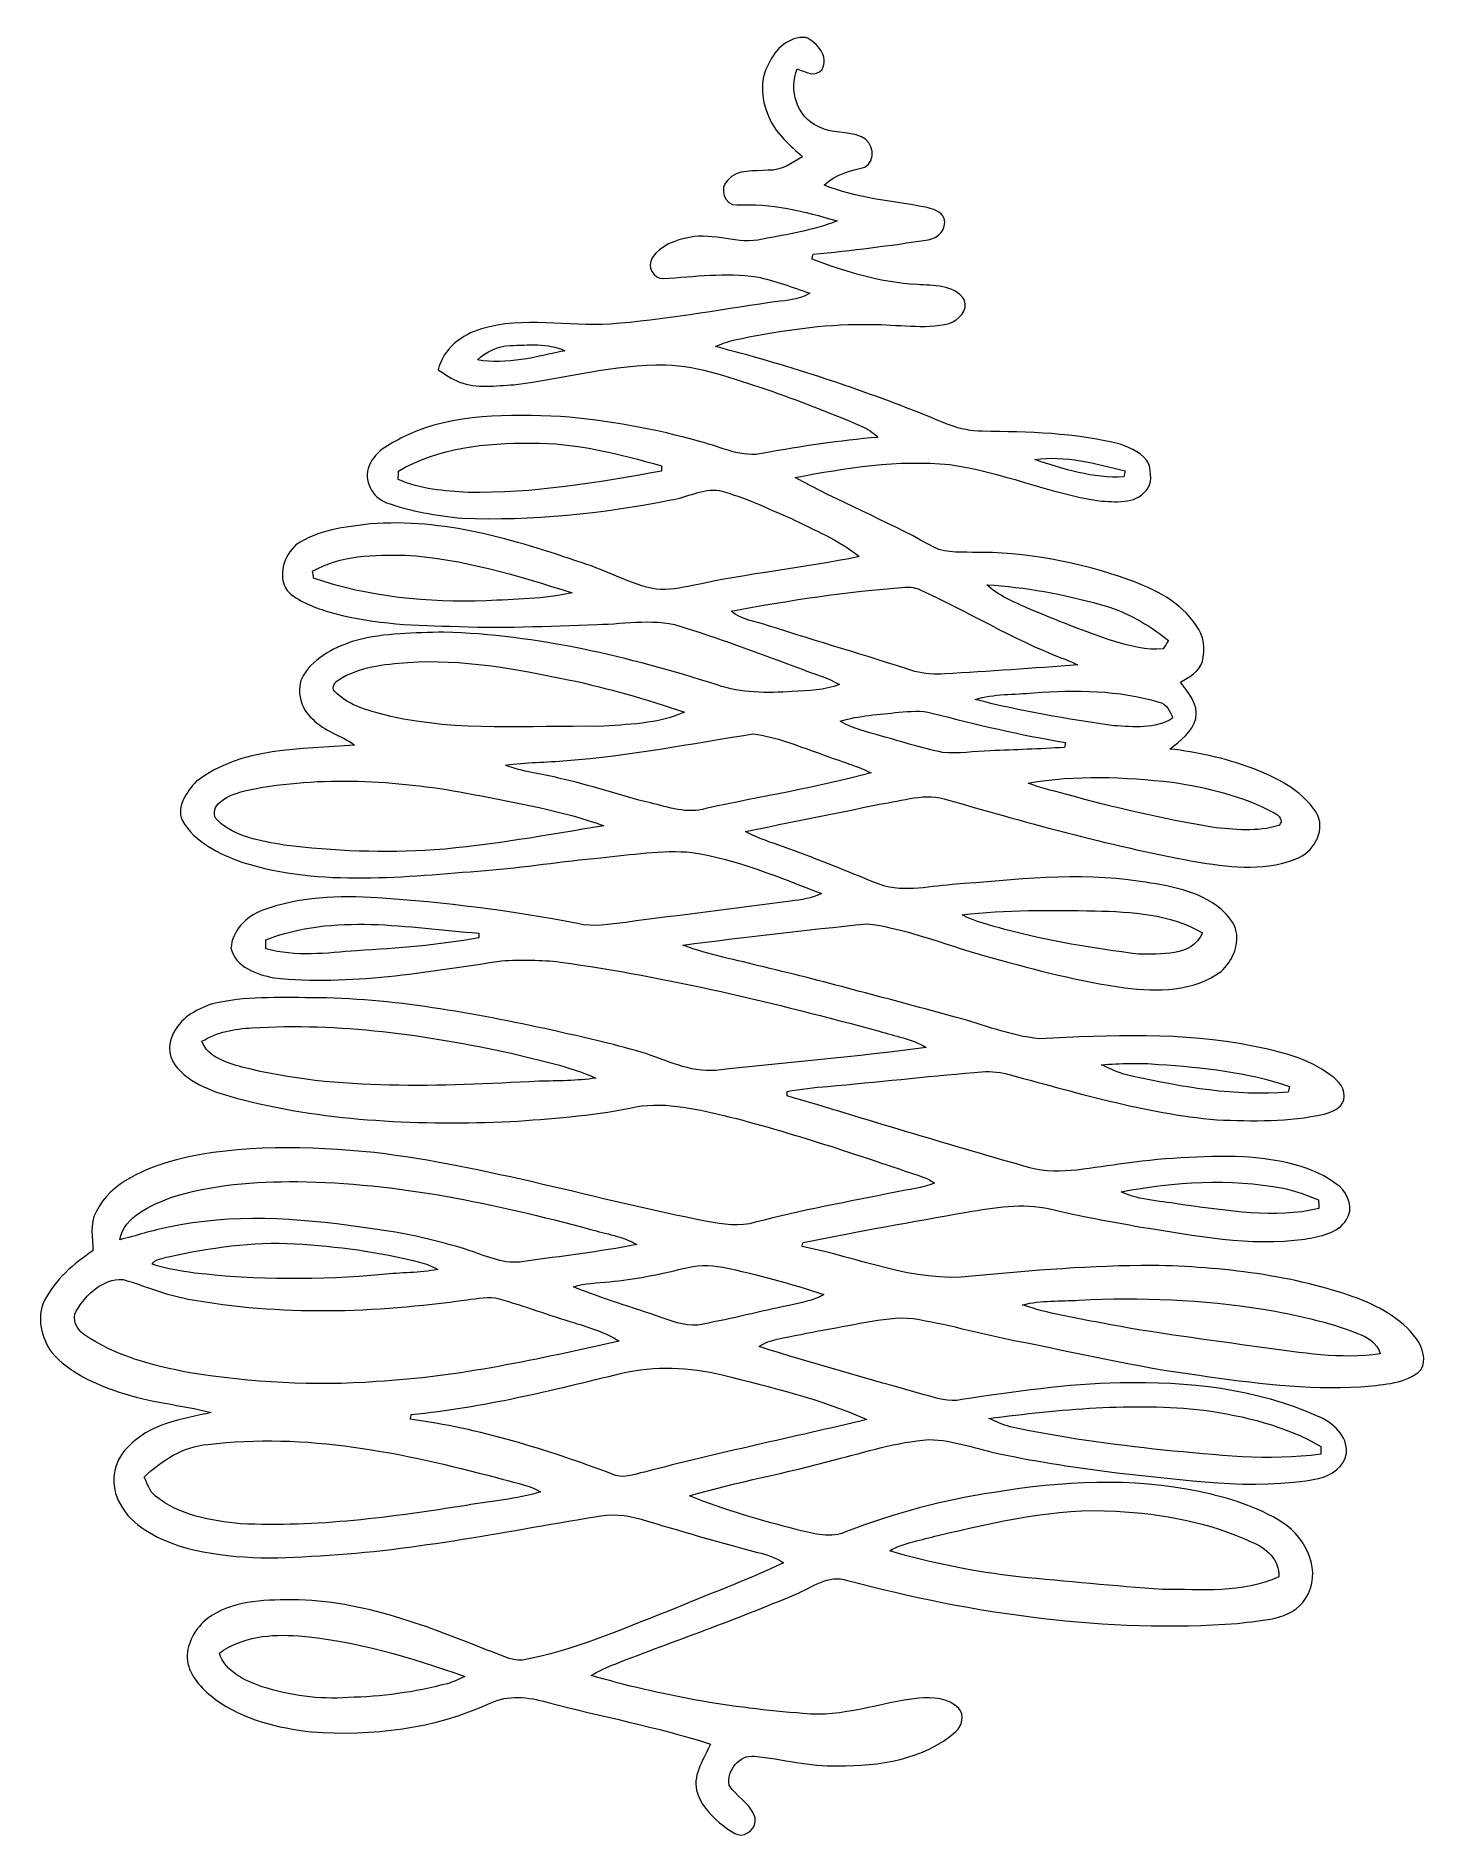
# Model space of a CAD drawing. Header units: centimetres. Extents: x -12.4 to 12.4, y -16 to 16.
import ezdxf

# ---------------------------------------------------------------- set-up
doc = ezdxf.new("R2010")
doc.units = ezdxf.units.CM
doc.header["$MEASUREMENT"] = 0
doc.layers.add('Layer 1', color=7, linetype='Continuous')

msp = doc.modelspace()

# ---------------------------------------------------------------- linework, layer by layer
at = {"layer": 'Layer 1', "color": 251, "lineweight": 9}
for points, knots in [([(0.65439, 15.5528), (0.77222, 15.80398), (1.01881, 16.04246), (1.3162, 16.01388), (1.3162, 16.01388), (1.5187, 15.92886), (1.73425, 15.67522), (1.60442, 15.44803), (1.60442, 15.44803), (1.48942, 15.29351), (1.29962, 15.40781), (1.16098, 15.45614), (1.16098, 15.45614), (1.00541, 15.08537), (1.15675, 14.59572), (1.53387, 14.42921), (1.53387, 14.42921), (1.77305, 14.29974), (2.06057, 14.34771), (2.30892, 14.24752), (2.30892, 14.24752), (2.51706, 14.15263), (2.57809, 13.83019), (2.36889, 13.70495), (2.36889, 13.70495), (2.10995, 13.64816), (1.84114, 13.57337), (1.64288, 13.38569), (1.64288, 13.38569), (2.21649, 13.14651), (2.8455, 13.10347), (3.45051, 12.99128), (3.45051, 12.99128), (3.57257, 12.95636), (3.73308, 12.92708), (3.78071, 12.79091), (3.78071, 12.79091), (3.83398, 12.60393), (3.67276, 12.4346), (3.49708, 12.41096), (3.49708, 12.41096), (2.81551, 12.30548), (2.13077, 12.2187), (1.44426, 12.15238), (1.44426, 12.15238), (1.43968, 12.13121), (1.43015, 12.08888), (1.42557, 12.06771), (1.42557, 12.06771), (2.0267, 11.83876), (2.65006, 11.64297), (3.29776, 11.6151), (3.29776, 11.6151), (3.58386, 11.58652), (3.95428, 11.62392), (4.13596, 11.34381), (4.13596, 11.34381), (4.21956, 11.14449), (4.03894, 10.98292), (3.87243, 10.92118), (3.87243, 10.92118), (3.41735, 10.80759), (2.94604, 10.91025), (2.48496, 10.89861), (2.48496, 10.89861), (1.75118, 10.92295), (1.02163, 10.81394), (0.30232, 10.67988), (0.30232, 10.67988), (0.10053, 10.6372), (-0.10725, 10.60262), (-0.29211, 10.50667), (-0.29211, 10.50667), (0.94402, 10.19093), (2.15687, 9.79018), (3.34538, 9.32663), (3.34538, 9.32663), (3.70627, 9.18622), (4.05976, 8.99184), (4.4591, 8.99819), (4.4591, 8.99819), (5.28178, 8.98726), (6.11645, 8.9742), (6.91796, 8.76677), (6.91796, 8.76677), (7.11446, 8.69621), (7.33953, 8.60379), (7.43725, 8.40552), (7.43725, 8.40552), (7.46018, 8.25736), (7.5011, 8.06298), (7.37975, 7.94268), (7.37975, 7.94268), (7.18255, 7.69221), (6.82095, 7.74054), (6.54225, 7.75853), (6.54225, 7.75853), (5.63632, 7.89611), (4.78895, 8.28382), (3.87984, 8.40517), (3.87984, 8.40517), (2.95486, 8.49725), (2.02917, 8.34802), (1.12323, 8.17375), (1.12323, 8.17375), (1.90428, 7.7483), (2.72873, 7.40928), (3.50872, 6.98171), (3.50872, 6.98171), (3.73626, 6.82332), (4.0206, 6.84872), (4.28377, 6.8399), (4.28377, 6.8399), (5.23415, 6.85718), (6.17925, 6.6628), (7.07424, 6.35377), (7.07424, 6.35377), (7.53038, 6.18514), (7.99887, 5.95795), (8.27439, 5.53744), (8.27439, 5.53744), (8.41656, 5.35894), (8.43279, 5.11129), (8.38481, 4.89503), (8.38481, 4.89503), (8.33013, 4.713), (8.14739, 4.61669), (7.99252, 4.52991), (7.99252, 4.52991), (8.12305, 4.33694), (8.32166, 4.13903), (8.26381, 3.88256), (8.26381, 3.88256), (8.20983, 3.63773), (7.98547, 3.48463), (7.80379, 3.33505), (7.80379, 3.33505), (8.29168, 3.28566), (8.77322, 3.17277), (9.23536, 3.00873), (9.23536, 3.00873), (9.68162, 2.84257), (10.13847, 2.61468), (10.41293, 2.20969), (10.41293, 2.20969), (10.58685, 1.91794), (10.3967, 1.53871), (10.10884, 1.40394), (10.10884, 1.40394), (9.55886, 1.15241), (8.93162, 1.22685), (8.352, 1.31222), (8.352, 1.31222), (6.83188, 1.58739), (5.34105, 1.99802), (3.85832, 2.427), (3.85832, 2.427), (3.45474, 2.57199), (3.03494, 2.40866), (2.63101, 2.35398), (2.63101, 2.35398), (1.83408, 2.18782), (1.03575, 2.02907), (0.23776, 1.86749), (0.23776, 1.86749), (0.48224, 1.73203), (0.75176, 1.6523), (1.01352, 1.55776), (1.01352, 1.55776), (1.53387, 1.37008), (2.04469, 1.15771), (2.55798, 0.95133), (2.55798, 0.95133), (2.99155, 0.76189), (3.47309, 0.88466), (3.92641, 0.92029), (3.92641, 0.92029), (5.03766, 1.00531), (6.16161, 1.14889), (7.2718, 0.97744), (7.2718, 0.97744), (7.77592, 0.90229), (8.3139, 0.81763), (8.71925, 0.48108), (8.71925, 0.48108), (8.83496, 0.37031), (8.95596, 0.2426), (8.98736, 0.07926), (8.98736, 0.07926), (9.04168, -0.18532), (8.90516, -0.44849), (8.71854, -0.62594), (8.71854, -0.62594), (8.22677, -0.98754), (7.58048, -0.99389), (7.00051, -0.9198), (7.00051, -0.9198), (6.20112, -0.80303), (5.41619, -0.60407), (4.63902, -0.3864), (4.63902, -0.3864), (3.89536, -0.19167), (3.17993, 0.1223), (2.41475, 0.2239), (2.41475, 0.2239), (1.31691, 0.10854), (0.21906, -0.01493), (-0.8756, -0.15745), (-0.8756, -0.15745), (-0.411, -0.34125), (0.0843, -0.41956), (0.56514, -0.54798), (0.56514, -0.54798), (1.70885, -0.81997), (2.84162, -1.1357), (3.97721, -1.4398), (3.97721, -1.4398), (4.47639, -1.56997), (4.9604, -1.77705), (5.47757, -1.82715), (5.47757, -1.82715), (6.74404, -1.76682), (8.02815, -1.70368), (9.2791, -1.95732), (9.2791, -1.95732), (9.76417, -2.05293), (10.26512, -2.17322), (10.66834, -2.47379), (10.66834, -2.47379), (10.80804, -2.57539), (10.94739, -2.72708), (10.904, -2.91794), (10.904, -2.91794), (10.85849, -3.07104), (10.69198, -3.12925), (10.55369, -3.16841), (10.55369, -3.16841), (9.92786, -3.31093), (9.2791, -3.29753), (8.64234, -3.27071), (8.64234, -3.27071), (7.34694, -3.15818), (6.0967, -2.77012), (4.84504, -2.44063), (4.84504, -2.44063), (4.67112, -2.40747), (4.49297, -2.40535), (4.31799, -2.42758), (4.31799, -2.42758), (3.44698, -2.50201), (2.57774, -2.59691), (1.70708, -2.67664), (1.70708, -2.67664), (1.46366, -2.69569), (1.2206, -2.71932), (0.98177, -2.76871), (0.98177, -2.76871), (0.98212, -2.78741), (0.98318, -2.8248), (0.98353, -2.8435), (0.98353, -2.8435), (2.38935, -3.26225), (3.79059, -3.69687), (5.2024, -4.09586), (5.2024, -4.09586), (5.75485, -4.28283), (6.33729, -4.13255), (6.89644, -4.06305), (6.89644, -4.06305), (7.62916, -3.95581), (8.37141, -3.91136), (9.11153, -3.92829), (9.11153, -3.92829), (9.7102, -3.97345), (10.35084, -4.07223), (10.83344, -4.46134), (10.83344, -4.46134), (10.98161, -4.6028), (11.08109, -4.86209), (10.95268, -5.04766), (10.95268, -5.04766), (10.7964, -5.3006), (10.47502, -5.35104), (10.20726, -5.39549), (10.20726, -5.39549), (9.2283, -5.5359), (8.25181, -5.33023), (7.28767, -5.18206), (7.28767, -5.18206), (6.7451, -5.08505), (6.20182, -4.98804), (5.66595, -4.85892), (5.66595, -4.85892), (5.17595, -4.74321), (4.67147, -4.83881), (4.18358, -4.91642), (4.18358, -4.91642), (3.21062, -5.08646), (2.23836, -5.2625), (1.26928, -5.45511), (1.26928, -5.45511), (1.26399, -5.47416), (1.25341, -5.51226), (1.24812, -5.53131), (1.24812, -5.53131), (2.256, -5.71899), (3.23038, -6.18184), (4.27813, -6.05836), (4.27813, -6.05836), (5.3474, -5.95571), (6.41984, -5.86786), (7.49475, -5.86575), (7.49475, -5.86575), (8.73618, -5.89044), (9.9903, -6.03402), (11.164, -6.45736), (11.164, -6.45736), (11.5778, -6.62563), (12.00431, -6.85494), (12.24702, -7.24511), (12.24702, -7.24511), (12.32675, -7.40492), (12.38743, -7.64198), (12.23221, -7.77427), (12.23221, -7.77427), (11.93834, -7.98912), (11.55523, -7.99088), (11.20915, -8.02898), (11.20915, -8.02898), (10.24254, -8.08719), (9.2791, -7.95737), (8.32413, -7.82402), (8.32413, -7.82402), (7.21394, -7.6755), (6.12351, -7.41479), (5.02496, -7.20136), (5.02496, -7.20136), (4.46122, -7.092), (3.90877, -6.92937), (3.34291, -6.83165), (3.34291, -6.83165), (3.06034, -6.77274), (2.77176, -6.81472), (2.49025, -6.85741), (2.49025, -6.85741), (1.92827, -6.96606), (1.36348, -7.06025), (0.80362, -7.17984), (0.80362, -7.17984), (0.68932, -7.20348), (0.57996, -7.24828), (0.48083, -7.30967), (0.48083, -7.30967), (1.45449, -7.62011), (2.4398, -7.89246), (3.4237, -8.16939), (3.4237, -8.16939), (3.64101, -8.22724), (3.86573, -8.31614), (4.09433, -8.25405), (4.09433, -8.25405), (5.03166, -8.12282), (5.9697, -7.97254), (6.91867, -7.96054), (6.91867, -7.96054), (8.11423, -7.92844), (9.3426, -8.06532), (10.44468, -8.55532), (10.44468, -8.55532), (10.70538, -8.66504), (10.97879, -8.89822), (10.95162, -9.21043), (10.95162, -9.21043), (10.91529, -9.46196), (10.67998, -9.60413), (10.45491, -9.66481), (10.45491, -9.66481), (9.26146, -9.89094), (8.05073, -9.67751), (6.85799, -9.56321), (6.85799, -9.56321), (6.16619, -9.47466), (5.47581, -9.36989), (4.79318, -9.22807), (4.79318, -9.22807), (4.36597, -9.14023), (3.9504, -8.97513), (3.50978, -8.97054), (3.50978, -8.97054), (2.93475, -9.01147), (2.38371, -9.19032), (1.82773, -9.33038), (1.82773, -9.33038), (0.97119, -9.5678), (0.09348, -9.72161), (-0.75919, -9.97243), (-0.75919, -9.97243), (-0.13019, -10.2289), (0.52775, -10.41023), (1.18426, -10.58239), (1.18426, -10.58239), (1.46049, -10.64377), (1.76741, -10.74396), (2.0394, -10.60779), (2.0394, -10.60779), (2.88995, -10.28535), (3.77118, -10.04334), (4.67147, -9.90964), (4.67147, -9.90964), (5.87727, -9.71526), (7.12398, -9.64047), (8.3266, -9.89517), (8.3266, -9.89517), (8.8466, -10.0063), (9.36659, -10.1647), (9.81921, -10.45045), (9.81921, -10.45045), (10.23795, -10.72808), (10.53041, -11.33592), (10.2242, -11.79876), (10.2242, -11.79876), (9.96561, -12.21046), (9.43115, -12.17906), (9.01135, -12.2475), (9.01135, -12.2475), (6.67066, -12.4126), (4.31834, -12.08099), (2.0581, -11.47879), (2.0581, -11.47879), (1.71766, -11.36626), (1.42592, -11.60791), (1.12676, -11.7275), (1.12676, -11.7275), (0.07125, -12.17941), (-1.01636, -12.55089), (-2.08563, -12.96928), (-2.08563, -12.96928), (-2.23133, -13.02819), (-2.37597, -13.09169), (-2.50967, -13.17495), (-2.50967, -13.17495), (-1.27883, -13.52879), (-0.01165, -13.75915), (1.26646, -13.84946), (1.26646, -13.84946), (1.96849, -13.92778), (2.63877, -13.65261), (3.32774, -13.57747), (3.32774, -13.57747), (3.57398, -13.55454), (3.85515, -13.57253), (4.04, -13.75915), (4.04, -13.75915), (4.15077, -13.87345), (4.0968, -14.07312), (3.99097, -14.17331), (3.99097, -14.17331), (3.41911, -14.6739), (2.61866, -14.78679), (1.88523, -14.78503), (1.88523, -14.78503), (1.38394, -14.80055), (0.8964, -14.65979), (0.4011, -14.61181), (0.4011, -14.61181), (0.13016, -14.58112), (-0.09844, -14.86722), (-0.05152, -15.12899), (-0.05152, -15.12899), (0.0716, -15.32054), (0.29385, -15.4359), (0.38734, -15.64722), (0.38734, -15.64722), (0.48083, -15.81937), (0.32807, -16.00917), (0.15698, -16.01622), (0.15698, -16.01622), (0.00634, -16.00176), (-0.1062, -15.8797), (-0.22226, -15.7975), (-0.22226, -15.7975), (-0.39935, -15.64334), (-0.57927, -15.45495), (-0.63184, -15.2193), (-0.63184, -15.2193), (-0.69569, -14.9145), (-0.49743, -14.65944), (-0.38489, -14.39627), (-0.38489, -14.39627), (-1.3388, -14.08582), (-2.33081, -13.90767), (-3.29954, -13.64908), (-3.29954, -13.64908), (-3.62939, -13.55842), (-3.99487, -13.51044), (-4.31166, -13.66743), (-4.31166, -13.66743), (-5.3012, -14.12463), (-6.4181, -14.2541), (-7.49795, -14.17825), (-7.49795, -14.17825), (-8.09732, -14.10699), (-8.70939, -13.96235), (-9.20469, -13.59934), (-9.20469, -13.59934), (-9.42165, -13.43742), (-9.63084, -13.23281), (-9.69858, -12.96187), (-9.69858, -12.96187), (-9.75608, -12.68529), (-9.61391, -12.41436), (-9.42517, -12.22316), (-9.42517, -12.22316), (-9.02865, -11.86685), (-8.4635, -11.83122), (-7.95727, -11.82381), (-7.95727, -11.82381), (-6.69609, -11.80688), (-5.49946, -12.26196), (-4.348, -12.72869), (-4.348, -12.72869), (-4.14797, -12.78795), (-3.95289, -12.91813), (-3.73699, -12.89802), (-3.73699, -12.89802), (-2.8367, -12.73751), (-1.99673, -12.36215), (-1.15007, -12.03089), (-1.15007, -12.03089), (-0.46285, -11.7395), (0.24305, -11.48938), (0.91615, -11.16623), (0.91615, -11.16623), (0.78069, -11.06851), (0.617, -11.01912), (0.45648, -10.98173), (0.45648, -10.98173), (-0.24025, -10.80181), (-0.92887, -10.59226), (-1.61891, -10.38906), (-1.61891, -10.38906), (-1.88667, -10.31004), (-2.16959, -10.28746), (-2.44335, -10.34461), (-2.44335, -10.34461), (-4.12151, -10.6219), (-5.79509, -10.96974), (-7.49901, -11.04805), (-7.49901, -11.04805), (-8.28782, -11.10485), (-9.09462, -11.08827), (-9.85839, -10.86249), (-9.85839, -10.86249), (-10.26655, -10.72173), (-10.69235, -10.51112), (-10.90825, -10.11601), (-10.90825, -10.11601), (-11.0917, -9.80028), (-11.04442, -9.36319), (-10.77349, -9.11095), (-10.77349, -9.11095), (-10.39355, -8.68903), (-9.80688, -8.60083), (-9.28124, -8.48689), (-9.28124, -8.48689), (-9.82381, -8.34472), (-10.3932, -8.31367), (-10.92307, -8.12211), (-10.92307, -8.12211), (-11.36616, -7.97501), (-11.81207, -7.77533), (-12.12604, -7.41832), (-12.12604, -7.41832), (-12.30208, -7.15656), (-12.40615, -6.79496), (-12.25727, -6.49757), (-12.25727, -6.49757), (-12.0643, -6.12045), (-11.73869, -5.834), (-11.39015, -5.60469), (-11.39015, -5.60469), (-11.39085, -5.37539), (-11.4547, -5.12562), (-11.33617, -4.9136), (-11.33617, -4.9136), (-11.06489, -4.36926), (-10.4514, -4.13819), (-9.90319, -3.98227), (-9.90319, -3.98227), (-8.74996, -3.69828), (-7.54487, -3.74485), (-6.37153, -3.85562), (-6.37153, -3.85562), (-4.36317, -4.09763), (-2.4243, -4.69841), (-0.4431, -5.08258), (-0.4431, -5.08258), (-0.16088, -5.12703), (0.13475, -5.18771), (0.41556, -5.09704), (0.41556, -5.09704), (1.24, -4.88185), (2.07891, -4.7291), (2.91393, -4.56188), (2.91393, -4.56188), (3.14712, -4.51249), (3.38736, -4.48674), (3.61102, -4.3996), (3.61102, -4.3996), (3.54964, -4.36044), (3.4879, -4.32199), (3.41946, -4.2973), (3.41946, -4.2973), (2.24225, -3.89548), (1.06185, -3.4972), (-0.14465, -3.1924), (-0.14465, -3.1924), (-0.68969, -3.06787), (-1.2626, -2.93205), (-1.81999, -3.06187), (-1.81999, -3.06187), (-2.52131, -3.2058), (-3.23745, -3.25131), (-3.95006, -3.30246), (-3.95006, -3.30246), (-5.54321, -3.36738), (-7.16105, -3.3074), (-8.71397, -2.91688), (-8.71397, -2.91688), (-9.13272, -2.80469), (-9.57863, -2.68193), (-9.88379, -2.35349), (-9.88379, -2.35349), (-10.02701, -2.19898), (-10.0704, -1.95485), (-9.97057, -1.76576), (-9.97057, -1.76576), (-9.85204, -1.46555), (-9.55288, -1.30151), (-9.26219, -1.20591), (-9.26219, -1.20591), (-8.6861, -1.06338), (-8.08674, -1.0976), (-7.49865, -1.09478), (-7.49865, -1.09478), (-6.04909, -1.10148), (-4.61858, -1.37065), (-3.20676, -1.67404), (-3.20676, -1.67404), (-2.67654, -1.79716), (-2.14349, -1.91287), (-1.62102, -2.06633), (-1.62102, -2.06633), (-1.18252, -2.19545), (-0.75742, -2.43428), (-0.28611, -2.39018), (-0.28611, -2.39018), (0.96201, -2.24378), (2.21649, -2.15311), (3.4618, -1.98202), (3.4618, -1.98202), (3.20745, -1.82679), (2.90547, -1.77811), (2.62395, -1.69415), (2.62395, -1.69415), (0.75493, -1.18192), (-1.1349, -0.73107), (-3.05507, -0.45978), (-3.05507, -0.45978), (-3.40396, -0.42062), (-3.75709, -0.41498), (-4.10705, -0.43826), (-4.10705, -0.43826), (-5.44972, -0.63723), (-6.80721, -0.88276), (-8.16929, -0.7413), (-8.16929, -0.7413), (-8.46879, -0.67462), (-8.84944, -0.55609), (-8.93093, -0.21495), (-8.93093, -0.21495), (-8.908, 0.09655), (-8.66388, 0.34914), (-8.38025, 0.45568), (-8.38025, 0.45568), (-7.72584, 0.70933), (-7.00547, 0.72344), (-6.31367, 0.68534), (-6.31367, 0.68534), (-5.12023, 0.60314), (-3.93031, 0.45568), (-2.75591, 0.22708), (-2.75591, 0.22708), (-2.47016, 0.15405), (-2.17771, 0.21614), (-1.89125, 0.24754), (-1.89125, 0.24754), (-0.91441, 0.37736), (0.0642, 0.49554), (1.04104, 0.62501), (1.04104, 0.62501), (1.23048, 0.65041), (1.42486, 0.67405), (1.59666, 0.76401), (1.59666, 0.76401), (0.84101, 1.04341), (0.09171, 1.37219), (-0.71015, 1.49355), (-0.71015, 1.49355), (-1.25449, 1.54506), (-1.79635, 1.45157), (-2.33681, 1.39795), (-2.33681, 1.39795), (-3.02473, 1.33656), (-3.70735, 1.22756), (-4.39562, 1.17005), (-4.39562, 1.17005), (-5.83319, 1.06528), (-7.31909, 0.8776), (-8.72138, 1.3161), (-8.72138, 1.3161), (-9.13484, 1.4685), (-9.57828, 1.66641), (-9.80159, 2.06893), (-9.80159, 2.06893), (-9.90601, 2.32716), (-9.71163, 2.57411), (-9.55323, 2.75649), (-9.55323, 2.75649), (-8.74819, 3.37315), (-7.68669, 3.33011), (-6.72713, 3.40666), (-6.72713, 3.40666), (-6.96279, 3.58305), (-7.26547, 3.64902), (-7.47325, 3.86739), (-7.47325, 3.86739), (-7.69445, 4.04978), (-7.78335, 4.39973), (-7.64012, 4.65444), (-7.64012, 4.65444), (-7.42986, 4.98146), (-7.0605, 5.15821), (-6.70102, 5.27145), (-6.70102, 5.27145), (-6.19126, 5.40762), (-5.65821, 5.40021), (-5.13469, 5.42067), (-5.13469, 5.42067), (-3.47311, 5.36987), (-1.84398, 4.98076), (-0.2653, 4.47911), (-0.2653, 4.47911), (0.16227, 4.32847), (0.62723, 4.33235), (1.0742, 4.36128), (1.0742, 4.36128), (1.35536, 4.37821), (1.64781, 4.37892), (1.91346, 4.48581), (1.91346, 4.48581), (1.70814, 4.61069), (1.47143, 4.67067), (1.24988, 4.75816), (1.24988, 4.75816), (0.5602, 5.01709), (-0.1316, 5.27215), (-0.83327, 5.49652), (-0.83327, 5.49652), (-1.33774, 5.68173), (-1.88314, 5.56531), (-2.40419, 5.55543), (-2.40419, 5.55543), (-3.27873, 5.5318), (-4.15397, 5.47324), (-5.02886, 5.52615), (-5.02886, 5.52615), (-5.76334, 5.53003), (-6.50312, 5.58613), (-7.2129, 5.78686), (-7.2129, 5.78686), (-7.46726, 5.87258), (-7.73784, 5.96466), (-7.93045, 6.16186), (-7.93045, 6.16186), (-8.1072, 6.41445), (-7.98584, 6.78239), (-7.7717, 6.97254), (-7.7717, 6.97254), (-7.38577, 7.24277), (-6.90175, 7.29533), (-6.44561, 7.34613), (-6.44561, 7.34613), (-5.15127, 7.45267), (-3.88304, 7.06744), (-2.67265, 6.65292), (-2.67265, 6.65292), (-2.22498, 6.51887), (-1.81823, 6.26699), (-1.35432, 6.18444), (-1.35432, 6.18444), (-1.13454, 6.16574), (-0.91582, 6.20631), (-0.70063, 6.24829), (-0.70063, 6.24829), (0.28045, 6.46701), (1.2834, 6.56473), (2.26835, 6.76405), (2.26835, 6.76405), (1.90534, 7.06215), (1.46437, 7.23889), (1.04774, 7.44738), (1.04774, 7.44738), (0.62935, 7.62342), (0.21942, 7.82768), (-0.22226, 7.94127), (-0.22226, 7.94127), (-0.52459, 7.98607), (-0.79976, 7.81709), (-1.09221, 7.7737), (-1.09221, 7.7737), (-2.31494, 7.53064), (-3.56589, 7.40223), (-4.81296, 7.44985), (-4.81296, 7.44985), (-5.2691, 7.49254), (-5.72524, 7.57473), (-6.1581, 7.72607), (-6.1581, 7.72607), (-6.40857, 7.81956), (-6.58073, 8.12754), (-6.46713, 8.38295), (-6.46713, 8.38295), (-6.35601, 8.66729), (-6.0565, 8.79182), (-5.80497, 8.9227), (-5.80497, 8.9227), (-4.9516, 9.32169), (-3.97687, 9.29488), (-3.05824, 9.26454), (-3.05824, 9.26454), (-2.21228, 9.18728), (-1.37055, 9.04405), (-0.55352, 8.8091), (-0.55352, 8.8091), (-0.18839, 8.71809), (0.18132, 8.51453), (0.5669, 8.60978), (0.5669, 8.60978), (1.24177, 8.72726), (1.9184, 8.83697), (2.60173, 8.88954), (2.60173, 8.88954), (2.51459, 8.97491), (2.41299, 9.04546), (2.29975, 9.09203), (2.29975, 9.09203), (1.74307, 9.33404), (1.17439, 9.54817), (0.60218, 9.75067), (0.60218, 9.75067), (0.01833, 9.93341), (-0.56551, 10.16412), (-1.18499, 10.18), (-1.18499, 10.18), (-2.1008, 10.19834), (-2.98698, 9.94117), (-3.88868, 9.82757), (-3.88868, 9.82757), (-4.20935, 9.80993), (-4.54626, 9.75913), (-4.85529, 9.87273), (-4.85529, 9.87273), (-4.99182, 9.92988), (-5.11529, 10.01207), (-5.23664, 10.09568), (-5.23664, 10.09568), (-5.14951, 10.46963), (-4.81754, 10.72186), (-4.46335, 10.82382), (-4.46335, 10.82382), (-3.71935, 11.04783), (-2.933, 10.86121), (-2.17312, 10.90672), (-2.17312, 10.90672), (-1.21709, 10.98186), (-0.27306, 11.15402), (0.67485, 11.29019), (0.67485, 11.29019), (0.91263, 11.33076), (1.17545, 11.32264), (1.38464, 11.45988), (1.38464, 11.45988), (1.07208, 11.56218), (0.76516, 11.68847), (0.44061, 11.7488), (0.44061, 11.7488), (-0.11219, 11.83029), (-0.66852, 11.75409), (-1.22133, 11.72093), (-1.22133, 11.72093), (-1.40195, 11.70541), (-1.5226, 11.94318), (-1.42135, 12.08641), (-1.42135, 12.08641), (-1.28095, 12.30866), (-1.00507, 12.40673), (-0.75884, 12.45259), (-0.75884, 12.45259), (-0.32351, 12.54502), (0.10829, 12.31642), (0.54397, 12.42084), (0.54397, 12.42084), (0.98953, 12.51045), (1.44885, 12.57359), (1.87148, 12.7461), (1.87148, 12.7461), (1.29186, 12.92179), (0.69461, 13.06466), (0.08395, 13.03221), (0.08395, 13.03221), (-0.13054, 13.01457), (-0.23567, 13.33136), (-0.08362, 13.46718), (-0.08362, 13.46718), (0.10406, 13.68308), (0.39651, 13.62311), (0.64628, 13.65062), (0.64628, 13.65062), (0.877, 13.64357), (1.06996, 13.77621), (1.25694, 13.89157), (1.25694, 13.89157), (1.04068, 14.09124), (0.79868, 14.2821), (0.67591, 14.55797), (0.67591, 14.55797), (0.52739, 14.86383), (0.47906, 15.24836), (0.65439, 15.5528), (0.65439, 15.5528), (0.65439, 15.5528), (0.65439, 15.5528), (0.65439, 15.5528)], [0, 0, 0, 0, 0.00421941, 0.00421941, 0.00421941, 0.00421941, 0.00843882, 0.00843882, 0.00843882, 0.00843882, 0.01265823, 0.01265823, 0.01265823, 0.01265823, 0.01687764, 0.01687764, 0.01687764, 0.01687764, 0.02109705, 0.02109705, 0.02109705, 0.02109705, 0.02531646, 0.02531646, 0.02531646, 0.02531646, 0.02953586, 0.02953586, 0.02953586, 0.02953586, 0.03375527, 0.03375527, 0.03375527, 0.03375527, 0.03797468, 0.03797468, 0.03797468, 0.03797468, 0.04219409, 0.04219409, 0.04219409, 0.04219409, 0.0464135, 0.0464135, 0.0464135, 0.0464135, 0.05063291, 0.05063291, 0.05063291, 0.05063291, 0.05485232, 0.05485232, 0.05485232, 0.05485232, 0.05907173, 0.05907173, 0.05907173, 0.05907173, 0.06329114, 0.06329114, 0.06329114, 0.06329114, 0.06751055, 0.06751055, 0.06751055, 0.06751055, 0.07172996, 0.07172996, 0.07172996, 0.07172996, 0.07594937, 0.07594937, 0.07594937, 0.07594937, 0.08016878, 0.08016878, 0.08016878, 0.08016878, 0.08438819, 0.08438819, 0.08438819, 0.08438819, 0.08860759, 0.08860759, 0.08860759, 0.08860759, 0.092827, 0.092827, 0.092827, 0.092827, 0.09704641, 0.09704641, 0.09704641, 0.09704641, 0.10126582, 0.10126582, 0.10126582, 0.10126582, 0.10548523, 0.10548523, 0.10548523, 0.10548523, 0.10970464, 0.10970464, 0.10970464, 0.10970464, 0.11392405, 0.11392405, 0.11392405, 0.11392405, 0.11814346, 0.11814346, 0.11814346, 0.11814346, 0.12236287, 0.12236287, 0.12236287, 0.12236287, 0.12658228, 0.12658228, 0.12658228, 0.12658228, 0.13080169, 0.13080169, 0.13080169, 0.13080169, 0.1350211, 0.1350211, 0.1350211, 0.1350211, 0.13924051, 0.13924051, 0.13924051, 0.13924051, 0.14345992, 0.14345992, 0.14345992, 0.14345992, 0.14767932, 0.14767932, 0.14767932, 0.14767932, 0.15189873, 0.15189873, 0.15189873, 0.15189873, 0.15611814, 0.15611814, 0.15611814, 0.15611814, 0.16033755, 0.16033755, 0.16033755, 0.16033755, 0.16455696, 0.16455696, 0.16455696, 0.16455696, 0.16877637, 0.16877637, 0.16877637, 0.16877637, 0.17299578, 0.17299578, 0.17299578, 0.17299578, 0.17721519, 0.17721519, 0.17721519, 0.17721519, 0.1814346, 0.1814346, 0.1814346, 0.1814346, 0.18565401, 0.18565401, 0.18565401, 0.18565401, 0.18987342, 0.18987342, 0.18987342, 0.18987342, 0.19409283, 0.19409283, 0.19409283, 0.19409283, 0.19831224, 0.19831224, 0.19831224, 0.19831224, 0.20253165, 0.20253165, 0.20253165, 0.20253165, 0.20675105, 0.20675105, 0.20675105, 0.20675105, 0.21097046, 0.21097046, 0.21097046, 0.21097046, 0.21518987, 0.21518987, 0.21518987, 0.21518987, 0.21940928, 0.21940928, 0.21940928, 0.21940928, 0.22362869, 0.22362869, 0.22362869, 0.22362869, 0.2278481, 0.2278481, 0.2278481, 0.2278481, 0.23206751, 0.23206751, 0.23206751, 0.23206751, 0.23628692, 0.23628692, 0.23628692, 0.23628692, 0.24050633, 0.24050633, 0.24050633, 0.24050633, 0.24472574, 0.24472574, 0.24472574, 0.24472574, 0.24894515, 0.24894515, 0.24894515, 0.24894515, 0.25316456, 0.25316456, 0.25316456, 0.25316456, 0.25738397, 0.25738397, 0.25738397, 0.25738397, 0.26160338, 0.26160338, 0.26160338, 0.26160338, 0.26582278, 0.26582278, 0.26582278, 0.26582278, 0.27004219, 0.27004219, 0.27004219, 0.27004219, 0.2742616, 0.2742616, 0.2742616, 0.2742616, 0.27848101, 0.27848101, 0.27848101, 0.27848101, 0.28270042, 0.28270042, 0.28270042, 0.28270042, 0.28691983, 0.28691983, 0.28691983, 0.28691983, 0.29113924, 0.29113924, 0.29113924, 0.29113924, 0.29535865, 0.29535865, 0.29535865, 0.29535865, 0.29957806, 0.29957806, 0.29957806, 0.29957806, 0.30379747, 0.30379747, 0.30379747, 0.30379747, 0.30801688, 0.30801688, 0.30801688, 0.30801688, 0.31223629, 0.31223629, 0.31223629, 0.31223629, 0.3164557, 0.3164557, 0.3164557, 0.3164557, 0.32067511, 0.32067511, 0.32067511, 0.32067511, 0.32489451, 0.32489451, 0.32489451, 0.32489451, 0.32911392, 0.32911392, 0.32911392, 0.32911392, 0.33333333, 0.33333333, 0.33333333, 0.33333333, 0.33755274, 0.33755274, 0.33755274, 0.33755274, 0.34177215, 0.34177215, 0.34177215, 0.34177215, 0.34599156, 0.34599156, 0.34599156, 0.34599156, 0.35021097, 0.35021097, 0.35021097, 0.35021097, 0.35443038, 0.35443038, 0.35443038, 0.35443038, 0.35864979, 0.35864979, 0.35864979, 0.35864979, 0.3628692, 0.3628692, 0.3628692, 0.3628692, 0.36708861, 0.36708861, 0.36708861, 0.36708861, 0.37130802, 0.37130802, 0.37130802, 0.37130802, 0.37552743, 0.37552743, 0.37552743, 0.37552743, 0.37974684, 0.37974684, 0.37974684, 0.37974684, 0.38396624, 0.38396624, 0.38396624, 0.38396624, 0.38818565, 0.38818565, 0.38818565, 0.38818565, 0.39240506, 0.39240506, 0.39240506, 0.39240506, 0.39662447, 0.39662447, 0.39662447, 0.39662447, 0.40084388, 0.40084388, 0.40084388, 0.40084388, 0.40506329, 0.40506329, 0.40506329, 0.40506329, 0.4092827, 0.4092827, 0.4092827, 0.4092827, 0.41350211, 0.41350211, 0.41350211, 0.41350211, 0.41772152, 0.41772152, 0.41772152, 0.41772152, 0.42194093, 0.42194093, 0.42194093, 0.42194093, 0.42616034, 0.42616034, 0.42616034, 0.42616034, 0.43037975, 0.43037975, 0.43037975, 0.43037975, 0.43459916, 0.43459916, 0.43459916, 0.43459916, 0.43881857, 0.43881857, 0.43881857, 0.43881857, 0.44303797, 0.44303797, 0.44303797, 0.44303797, 0.44725738, 0.44725738, 0.44725738, 0.44725738, 0.45147679, 0.45147679, 0.45147679, 0.45147679, 0.4556962, 0.4556962, 0.4556962, 0.4556962, 0.45991561, 0.45991561, 0.45991561, 0.45991561, 0.46413502, 0.46413502, 0.46413502, 0.46413502, 0.46835443, 0.46835443, 0.46835443, 0.46835443, 0.47257384, 0.47257384, 0.47257384, 0.47257384, 0.47679325, 0.47679325, 0.47679325, 0.47679325, 0.48101266, 0.48101266, 0.48101266, 0.48101266, 0.48523207, 0.48523207, 0.48523207, 0.48523207, 0.48945148, 0.48945148, 0.48945148, 0.48945148, 0.49367089, 0.49367089, 0.49367089, 0.49367089, 0.4978903, 0.4978903, 0.4978903, 0.4978903, 0.5021097, 0.5021097, 0.5021097, 0.5021097, 0.50632911, 0.50632911, 0.50632911, 0.50632911, 0.51054852, 0.51054852, 0.51054852, 0.51054852, 0.51476793, 0.51476793, 0.51476793, 0.51476793, 0.51898734, 0.51898734, 0.51898734, 0.51898734, 0.52320675, 0.52320675, 0.52320675, 0.52320675, 0.52742616, 0.52742616, 0.52742616, 0.52742616, 0.53164557, 0.53164557, 0.53164557, 0.53164557, 0.53586498, 0.53586498, 0.53586498, 0.53586498, 0.54008439, 0.54008439, 0.54008439, 0.54008439, 0.5443038, 0.5443038, 0.5443038, 0.5443038, 0.54852321, 0.54852321, 0.54852321, 0.54852321, 0.55274262, 0.55274262, 0.55274262, 0.55274262, 0.55696203, 0.55696203, 0.55696203, 0.55696203, 0.56118143, 0.56118143, 0.56118143, 0.56118143, 0.56540084, 0.56540084, 0.56540084, 0.56540084, 0.56962025, 0.56962025, 0.56962025, 0.56962025, 0.57383966, 0.57383966, 0.57383966, 0.57383966, 0.57805907, 0.57805907, 0.57805907, 0.57805907, 0.58227848, 0.58227848, 0.58227848, 0.58227848, 0.58649789, 0.58649789, 0.58649789, 0.58649789, 0.5907173, 0.5907173, 0.5907173, 0.5907173, 0.59493671, 0.59493671, 0.59493671, 0.59493671, 0.59915612, 0.59915612, 0.59915612, 0.59915612, 0.60337553, 0.60337553, 0.60337553, 0.60337553, 0.60759494, 0.60759494, 0.60759494, 0.60759494, 0.61181435, 0.61181435, 0.61181435, 0.61181435, 0.61603376, 0.61603376, 0.61603376, 0.61603376, 0.62025316, 0.62025316, 0.62025316, 0.62025316, 0.62447257, 0.62447257, 0.62447257, 0.62447257, 0.62869198, 0.62869198, 0.62869198, 0.62869198, 0.63291139, 0.63291139, 0.63291139, 0.63291139, 0.6371308, 0.6371308, 0.6371308, 0.6371308, 0.64135021, 0.64135021, 0.64135021, 0.64135021, 0.64556962, 0.64556962, 0.64556962, 0.64556962, 0.64978903, 0.64978903, 0.64978903, 0.64978903, 0.65400844, 0.65400844, 0.65400844, 0.65400844, 0.65822785, 0.65822785, 0.65822785, 0.65822785, 0.66244726, 0.66244726, 0.66244726, 0.66244726, 0.66666667, 0.66666667, 0.66666667, 0.66666667, 0.67088608, 0.67088608, 0.67088608, 0.67088608, 0.67510549, 0.67510549, 0.67510549, 0.67510549, 0.67932489, 0.67932489, 0.67932489, 0.67932489, 0.6835443, 0.6835443, 0.6835443, 0.6835443, 0.68776371, 0.68776371, 0.68776371, 0.68776371, 0.69198312, 0.69198312, 0.69198312, 0.69198312, 0.69620253, 0.69620253, 0.69620253, 0.69620253, 0.70042194, 0.70042194, 0.70042194, 0.70042194, 0.70464135, 0.70464135, 0.70464135, 0.70464135, 0.70886076, 0.70886076, 0.70886076, 0.70886076, 0.71308017, 0.71308017, 0.71308017, 0.71308017, 0.71729958, 0.71729958, 0.71729958, 0.71729958, 0.72151899, 0.72151899, 0.72151899, 0.72151899, 0.7257384, 0.7257384, 0.7257384, 0.7257384, 0.72995781, 0.72995781, 0.72995781, 0.72995781, 0.73417722, 0.73417722, 0.73417722, 0.73417722, 0.73839662, 0.73839662, 0.73839662, 0.73839662, 0.74261603, 0.74261603, 0.74261603, 0.74261603, 0.74683544, 0.74683544, 0.74683544, 0.74683544, 0.75105485, 0.75105485, 0.75105485, 0.75105485, 0.75527426, 0.75527426, 0.75527426, 0.75527426, 0.75949367, 0.75949367, 0.75949367, 0.75949367, 0.76371308, 0.76371308, 0.76371308, 0.76371308, 0.76793249, 0.76793249, 0.76793249, 0.76793249, 0.7721519, 0.7721519, 0.7721519, 0.7721519, 0.77637131, 0.77637131, 0.77637131, 0.77637131, 0.78059072, 0.78059072, 0.78059072, 0.78059072, 0.78481013, 0.78481013, 0.78481013, 0.78481013, 0.78902954, 0.78902954, 0.78902954, 0.78902954, 0.79324895, 0.79324895, 0.79324895, 0.79324895, 0.79746835, 0.79746835, 0.79746835, 0.79746835, 0.80168776, 0.80168776, 0.80168776, 0.80168776, 0.80590717, 0.80590717, 0.80590717, 0.80590717, 0.81012658, 0.81012658, 0.81012658, 0.81012658, 0.81434599, 0.81434599, 0.81434599, 0.81434599, 0.8185654, 0.8185654, 0.8185654, 0.8185654, 0.82278481, 0.82278481, 0.82278481, 0.82278481, 0.82700422, 0.82700422, 0.82700422, 0.82700422, 0.83122363, 0.83122363, 0.83122363, 0.83122363, 0.83544304, 0.83544304, 0.83544304, 0.83544304, 0.83966245, 0.83966245, 0.83966245, 0.83966245, 0.84388186, 0.84388186, 0.84388186, 0.84388186, 0.84810127, 0.84810127, 0.84810127, 0.84810127, 0.85232068, 0.85232068, 0.85232068, 0.85232068, 0.85654008, 0.85654008, 0.85654008, 0.85654008, 0.86075949, 0.86075949, 0.86075949, 0.86075949, 0.8649789, 0.8649789, 0.8649789, 0.8649789, 0.86919831, 0.86919831, 0.86919831, 0.86919831, 0.87341772, 0.87341772, 0.87341772, 0.87341772, 0.87763713, 0.87763713, 0.87763713, 0.87763713, 0.88185654, 0.88185654, 0.88185654, 0.88185654, 0.88607595, 0.88607595, 0.88607595, 0.88607595, 0.89029536, 0.89029536, 0.89029536, 0.89029536, 0.89451477, 0.89451477, 0.89451477, 0.89451477, 0.89873418, 0.89873418, 0.89873418, 0.89873418, 0.90295359, 0.90295359, 0.90295359, 0.90295359, 0.907173, 0.907173, 0.907173, 0.907173, 0.91139241, 0.91139241, 0.91139241, 0.91139241, 0.91561181, 0.91561181, 0.91561181, 0.91561181, 0.91983122, 0.91983122, 0.91983122, 0.91983122, 0.92405063, 0.92405063, 0.92405063, 0.92405063, 0.92827004, 0.92827004, 0.92827004, 0.92827004, 0.93248945, 0.93248945, 0.93248945, 0.93248945, 0.93670886, 0.93670886, 0.93670886, 0.93670886, 0.94092827, 0.94092827, 0.94092827, 0.94092827, 0.94514768, 0.94514768, 0.94514768, 0.94514768, 0.94936709, 0.94936709, 0.94936709, 0.94936709, 0.9535865, 0.9535865, 0.9535865, 0.9535865, 0.95780591, 0.95780591, 0.95780591, 0.95780591, 0.96202532, 0.96202532, 0.96202532, 0.96202532, 0.96624473, 0.96624473, 0.96624473, 0.96624473, 0.97046414, 0.97046414, 0.97046414, 0.97046414, 0.97468354, 0.97468354, 0.97468354, 0.97468354, 0.97890295, 0.97890295, 0.97890295, 0.97890295, 0.98312236, 0.98312236, 0.98312236, 0.98312236, 0.98734177, 0.98734177, 0.98734177, 0.98734177, 0.99156118, 0.99156118, 0.99156118, 0.99156118, 1, 1, 1, 1]), ([(-3.95677, 10.52713), (-4.1776, 10.52149), (-4.37763, 10.41671), (-4.53709, 10.27066), (-4.53709, 10.27066), (-4.01744, 10.17859), (-3.48863, 10.32322), (-2.98275, 10.4347), (-2.98275, 10.4347), (-3.28331, 10.57899), (-3.63644, 10.53277), (-3.95677, 10.52713), (-3.95677, 10.52713), (-3.95677, 10.52713), (-3.95677, 10.52713), (-3.95677, 10.52713)], [0, 0, 0, 0, 0.2, 0.2, 0.2, 0.2, 0.4, 0.4, 0.4, 0.4, 0.6, 0.6, 0.6, 0.6, 1, 1, 1, 1]), ([(-5.94608, 8.28981), (-5.94679, 8.23937), (-5.94749, 8.18892), (-5.9482, 8.13847), (-5.9482, 8.13847), (-5.55838, 7.96702), (-5.12587, 7.93245), (-4.70571, 7.90952), (-4.70571, 7.90952), (-3.54402, 7.88588), (-2.39396, 8.08344), (-1.25449, 8.2884), (-1.25449, 8.2884), (-1.25555, 8.31239), (-1.25766, 8.36037), (-1.25837, 8.38436), (-1.25837, 8.38436), (-2.0179, 8.58897), (-2.78872, 8.80381), (-3.58282, 8.78476), (-3.58282, 8.78476), (-4.38962, 8.79746), (-5.23629, 8.70362), (-5.94608, 8.28981), (-5.94608, 8.28981), (-5.94608, 8.28981), (-5.94608, 8.28981), (-5.94608, 8.28981)], [0, 0, 0, 0, 0.125, 0.125, 0.125, 0.125, 0.25, 0.25, 0.25, 0.25, 0.375, 0.375, 0.375, 0.375, 0.5, 0.5, 0.5, 0.5, 0.625, 0.625, 0.625, 0.625, 0.75, 0.75, 0.75, 0.75, 1, 1, 1, 1]), ([(5.39749, 8.49442), (5.90725, 8.3198), (6.43748, 8.15787), (6.98287, 8.18433), (6.98287, 8.18433), (6.98852, 8.2122), (7.00051, 8.26829), (7.00651, 8.29616), (7.00651, 8.29616), (6.48263, 8.41999), (5.93971, 8.57627), (5.39749, 8.49442), (5.39749, 8.49442), (5.39749, 8.49442), (5.39749, 8.49442), (5.39749, 8.49442)], [0, 0, 0, 0, 0.2, 0.2, 0.2, 0.2, 0.4, 0.4, 0.4, 0.4, 0.6, 0.6, 0.6, 0.6, 1, 1, 1, 1]), ([(-7.47502, 6.50405), (-7.47079, 6.47336), (-7.46267, 6.41198), (-7.45879, 6.38129), (-7.45879, 6.38129), (-6.47384, 6.03944), (-5.41974, 5.94137), (-4.38292, 5.97736), (-4.38292, 5.97736), (-3.87175, 6.00593), (-3.35281, 6.00593), (-2.85116, 6.12164), (-2.85116, 6.12164), (-3.81954, 6.42115), (-4.80096, 6.7323), (-5.82014, 6.79016), (-5.82014, 6.79016), (-6.37682, 6.80109), (-6.97901, 6.79298), (-7.47502, 6.50405), (-7.47502, 6.50405), (-7.47502, 6.50405), (-7.47502, 6.50405), (-7.47502, 6.50405)], [0, 0, 0, 0, 0.14285714, 0.14285714, 0.14285714, 0.14285714, 0.28571429, 0.28571429, 0.28571429, 0.28571429, 0.42857143, 0.42857143, 0.42857143, 0.42857143, 0.57142857, 0.57142857, 0.57142857, 0.57142857, 0.71428571, 0.71428571, 0.71428571, 0.71428571, 1, 1, 1, 1]), ([(3.08538, 6.2183), (2.04328, 6.14528), (1.00858, 5.98512), (-0.0173, 5.79215), (-0.0173, 5.79215), (0.16932, 5.63199), (0.42579, 5.61223), (0.64981, 5.53321), (0.64981, 5.53321), (1.51764, 5.25698), (2.39077, 4.99875), (3.25754, 4.7197), (3.25754, 4.7197), (3.43075, 4.67561), (3.61173, 4.65938), (3.79023, 4.67596), (3.79023, 4.67596), (4.58081, 4.719), (5.37103, 4.77474), (6.16055, 4.83506), (6.16055, 4.83506), (6.06389, 4.88516), (5.96299, 4.92502), (5.86175, 4.96383), (5.86175, 4.96383), (4.99709, 5.29544), (4.2051, 5.78439), (3.36408, 6.1668), (3.36408, 6.1668), (3.2773, 6.20984), (3.18099, 6.22818), (3.08538, 6.2183), (3.08538, 6.2183), (3.08538, 6.2183), (3.08538, 6.2183), (3.08538, 6.2183)], [0, 0, 0, 0, 0.1, 0.1, 0.1, 0.1, 0.2, 0.2, 0.2, 0.2, 0.3, 0.3, 0.3, 0.3, 0.4, 0.4, 0.4, 0.4, 0.5, 0.5, 0.5, 0.5, 0.6, 0.6, 0.6, 0.6, 0.7, 0.7, 0.7, 0.7, 0.8, 0.8, 0.8, 0.8, 1, 1, 1, 1]), ([(4.5413, 6.26205), (4.74803, 6.06978), (5.01261, 5.96148), (5.26661, 5.84718), (5.26661, 5.84718), (5.77849, 5.63269), (6.29284, 5.42279), (6.82024, 5.24957), (6.82024, 5.24957), (7.1, 5.17055), (7.38821, 5.09365), (7.68243, 5.12046), (7.68243, 5.12046), (7.71912, 5.16773), (7.74805, 5.22029), (7.77909, 5.27109), (7.77909, 5.27109), (7.41855, 5.55861), (7.01356, 5.79356), (6.56448, 5.91139), (6.56448, 5.91139), (5.90478, 6.09483), (5.22604, 6.22465), (4.5413, 6.26205), (4.5413, 6.26205), (4.5413, 6.26205), (4.5413, 6.26205), (4.5413, 6.26205)], [0, 0, 0, 0, 0.125, 0.125, 0.125, 0.125, 0.25, 0.25, 0.25, 0.25, 0.375, 0.375, 0.375, 0.375, 0.5, 0.5, 0.5, 0.5, 0.625, 0.625, 0.625, 0.625, 0.75, 0.75, 0.75, 0.75, 1, 1, 1, 1]), ([(-5.77534, 4.87986), (-6.20114, 4.84564), (-6.65587, 4.80225), (-7.02276, 4.56236), (-7.02276, 4.56236), (-7.07744, 4.52038), (-7.15223, 4.42408), (-7.08344, 4.36446), (-7.08344, 4.36446), (-6.8252, 4.09035), (-6.43221, 4.0085), (-6.08331, 3.91607), (-6.08331, 3.91607), (-4.86905, 3.64444), (-3.61563, 3.7545), (-2.38267, 3.73933), (-2.38267, 3.73933), (-1.86938, 3.77355), (-1.32469, 3.77955), (-0.84632, 3.99192), (-0.84632, 3.99192), (-1.52472, 4.22581), (-2.21616, 4.42125), (-2.91819, 4.57118), (-2.91819, 4.57118), (-3.85622, 4.76556), (-4.81296, 4.94372), (-5.77534, 4.87986), (-5.77534, 4.87986), (-5.77534, 4.87986), (-5.77534, 4.87986), (-5.77534, 4.87986)], [0, 0, 0, 0, 0.11111111, 0.11111111, 0.11111111, 0.11111111, 0.22222222, 0.22222222, 0.22222222, 0.22222222, 0.33333333, 0.33333333, 0.33333333, 0.33333333, 0.44444444, 0.44444444, 0.44444444, 0.44444444, 0.55555556, 0.55555556, 0.55555556, 0.55555556, 0.66666667, 0.66666667, 0.66666667, 0.66666667, 0.77777778, 0.77777778, 0.77777778, 0.77777778, 1, 1, 1, 1]), ([(5.37773, 4.33835), (5.03025, 4.30307), (4.669, 4.326), (4.33281, 4.21841), (4.33281, 4.21841), (5.14666, 4.01133), (5.9764, 3.87021), (6.80754, 3.75203), (6.80754, 3.75203), (7.15715, 3.72769), (7.54485, 3.68712), (7.85353, 3.8875), (7.85353, 3.8875), (7.81155, 4.00815), (7.74593, 4.14397), (7.6087, 4.1736), (7.6087, 4.1736), (6.88692, 4.38562), (6.12245, 4.39691), (5.37773, 4.33835), (5.37773, 4.33835), (5.37773, 4.33835), (5.37773, 4.33835), (5.37773, 4.33835)], [0, 0, 0, 0, 0.14285714, 0.14285714, 0.14285714, 0.14285714, 0.28571429, 0.28571429, 0.28571429, 0.28571429, 0.42857143, 0.42857143, 0.42857143, 0.42857143, 0.57142857, 0.57142857, 0.57142857, 0.57142857, 0.71428571, 0.71428571, 0.71428571, 0.71428571, 1, 1, 1, 1]), ([(2.97391, 3.99263), (2.62395, 3.95029), (2.26729, 3.93477), (1.92757, 3.83353), (1.92757, 3.83353), (2.15193, 3.69453), (2.41475, 3.64338), (2.66346, 3.56577), (2.66346, 3.56577), (3.02541, 3.46734), (3.38383, 3.35163), (3.75213, 3.27578), (3.75213, 3.27578), (4.03506, 3.2465), (4.31834, 3.29413), (4.60127, 3.30542), (4.60127, 3.30542), (5.0426, 3.31988), (5.48357, 3.33893), (5.92489, 3.36327), (5.92489, 3.36327), (5.92983, 3.3855), (5.94006, 3.4303), (5.945, 3.45252), (5.945, 3.45252), (5.14173, 3.58588), (4.34833, 3.77144), (3.56093, 3.97711), (3.56093, 3.97711), (3.37008, 4.03073), (3.16829, 4.00356), (2.97391, 3.99263), (2.97391, 3.99263), (2.97391, 3.99263), (2.97391, 3.99263), (2.97391, 3.99263)], [0, 0, 0, 0, 0.1, 0.1, 0.1, 0.1, 0.2, 0.2, 0.2, 0.2, 0.3, 0.3, 0.3, 0.3, 0.4, 0.4, 0.4, 0.4, 0.5, 0.5, 0.5, 0.5, 0.6, 0.6, 0.6, 0.6, 0.7, 0.7, 0.7, 0.7, 0.8, 0.8, 0.8, 0.8, 1, 1, 1, 1]), ([(0.37676, 3.60457), (-0.72885, 3.437), (-1.82916, 3.21369), (-2.94676, 3.13114), (-2.94676, 3.13114), (-3.30907, 3.09587), (-3.67525, 3.10398), (-4.03544, 3.04824), (-4.03544, 3.04824), (-3.73381, 2.92406), (-3.4022, 2.90466), (-3.08999, 2.81647), (-3.08999, 2.81647), (-2.53578, 2.7004), (-2.00379, 2.50391), (-1.4531, 2.37514), (-1.4531, 2.37514), (-1.13278, 2.29788), (-0.79729, 2.17582), (-0.46674, 2.27636), (-0.46674, 2.27636), (0.51469, 2.48803), (1.50847, 2.65137), (2.47861, 2.91031), (2.47861, 2.91031), (2.18298, 3.05812), (1.86019, 3.13926), (1.55398, 3.26097), (1.55398, 3.26097), (1.16663, 3.39114), (0.78527, 3.55871), (0.37676, 3.60457), (0.37676, 3.60457), (0.37676, 3.60457), (0.37676, 3.60457), (0.37676, 3.60457)], [0, 0, 0, 0, 0.1, 0.1, 0.1, 0.1, 0.2, 0.2, 0.2, 0.2, 0.3, 0.3, 0.3, 0.3, 0.4, 0.4, 0.4, 0.4, 0.5, 0.5, 0.5, 0.5, 0.6, 0.6, 0.6, 0.6, 0.7, 0.7, 0.7, 0.7, 0.8, 0.8, 0.8, 0.8, 1, 1, 1, 1]), ([(-8.48149, 2.63443), (-8.71997, 2.58822), (-8.97538, 2.53389), (-9.15883, 2.36209), (-9.15883, 2.36209), (-9.23256, 2.28518), (-9.26043, 2.13913), (-9.16906, 2.06611), (-9.16906, 2.06611), (-8.85755, 1.76131), (-8.39824, 1.69887), (-7.98796, 1.62478), (-7.98796, 1.62478), (-7.09931, 1.51048), (-6.19937, 1.48226), (-5.30508, 1.53729), (-5.30508, 1.53729), (-4.2912, 1.61914), (-3.2879, 1.80152), (-2.28601, 1.96945), (-2.28601, 1.96945), (-3.03778, 2.23968), (-3.83012, 2.37161), (-4.61117, 2.52825), (-4.61117, 2.52825), (-5.88434, 2.77166), (-7.19915, 2.86268), (-8.48149, 2.63443), (-8.48149, 2.63443), (-8.48149, 2.63443), (-8.48149, 2.63443), (-8.48149, 2.63443)], [0, 0, 0, 0, 0.11111111, 0.11111111, 0.11111111, 0.11111111, 0.22222222, 0.22222222, 0.22222222, 0.22222222, 0.33333333, 0.33333333, 0.33333333, 0.33333333, 0.44444444, 0.44444444, 0.44444444, 0.44444444, 0.55555556, 0.55555556, 0.55555556, 0.55555556, 0.66666667, 0.66666667, 0.66666667, 0.66666667, 0.77777778, 0.77777778, 0.77777778, 0.77777778, 1, 1, 1, 1]), ([(5.27896, 2.72863), (5.48992, 2.63408), (5.72063, 2.59739), (5.94077, 2.53178), (5.94077, 2.53178), (6.80155, 2.29294), (7.67291, 2.09186), (8.55379, 1.94158), (8.55379, 1.94158), (8.9489, 1.90136), (9.36236, 1.85056), (9.74759, 1.97544), (9.74759, 1.97544), (9.84108, 2.05553), (9.74512, 2.16312), (9.66187, 2.20016), (9.66187, 2.20016), (9.10201, 2.50214), (8.47018, 2.6496), (7.84577, 2.74485), (7.84577, 2.74485), (6.99487, 2.8394), (6.12492, 2.87961), (5.27896, 2.72863), (5.27896, 2.72863), (5.27896, 2.72863), (5.27896, 2.72863), (5.27896, 2.72863)], [0, 0, 0, 0, 0.125, 0.125, 0.125, 0.125, 0.25, 0.25, 0.25, 0.25, 0.375, 0.375, 0.375, 0.375, 0.5, 0.5, 0.5, 0.5, 0.625, 0.625, 0.625, 0.625, 0.75, 0.75, 0.75, 0.75, 1, 1, 1, 1]), ([(-8.31216, -0.06432), (-8.3111, -0.11688), (-8.31004, -0.16944), (-8.30899, -0.22236), (-8.30899, -0.22236), (-7.77911, -0.37406), (-7.2256, -0.30103), (-6.68585, -0.25764), (-6.68585, -0.25764), (-5.95949, -0.21495), (-5.23065, -0.16345), (-4.51486, -0.02657), (-4.51486, -0.02657), (-4.51451, -0.00611), (-4.51415, 0.03481), (-4.5138, 0.05492), (-4.5138, 0.05492), (-5.77251, 0.15264), (-7.09896, 0.41123), (-8.31216, -0.06432), (-8.31216, -0.06432), (-8.31216, -0.06432), (-8.31216, -0.06432), (-8.31216, -0.06432)], [0, 0, 0, 0, 0.14285714, 0.14285714, 0.14285714, 0.14285714, 0.28571429, 0.28571429, 0.28571429, 0.28571429, 0.42857143, 0.42857143, 0.42857143, 0.42857143, 0.57142857, 0.57142857, 0.57142857, 0.57142857, 0.71428571, 0.71428571, 0.71428571, 0.71428571, 1, 1, 1, 1]), ([(4.09962, 0.37877), (4.33916, 0.25459), (4.60445, 0.19533), (4.86162, 0.11948), (4.86162, 0.11948), (5.64514, -0.08125), (6.44418, -0.22342), (7.2471, -0.31761), (7.2471, -0.31761), (7.62316, -0.31197), (8.20384, -0.37476), (8.38411, 0.05951), (8.38411, 0.05951), (7.81155, 0.40453), (7.12116, 0.43239), (6.47205, 0.45321), (6.47205, 0.45321), (5.68077, 0.45956), (4.88596, 0.48249), (4.09962, 0.37877), (4.09962, 0.37877), (4.09962, 0.37877), (4.09962, 0.37877), (4.09962, 0.37877)], [0, 0, 0, 0, 0.14285714, 0.14285714, 0.14285714, 0.14285714, 0.28571429, 0.28571429, 0.28571429, 0.28571429, 0.42857143, 0.42857143, 0.42857143, 0.42857143, 0.57142857, 0.57142857, 0.57142857, 0.57142857, 0.71428571, 0.71428571, 0.71428571, 0.71428571, 1, 1, 1, 1]), ([(-8.55664, -1.63347), (-8.86779, -1.64547), (-9.1807, -1.71038), (-9.45022, -1.87266), (-9.45022, -1.87266), (-9.33874, -2.1644), (-9.00396, -2.24907), (-8.73479, -2.33233), (-8.73479, -2.33233), (-7.00759, -2.76942), (-5.2056, -2.66817), (-3.44277, -2.58527), (-3.44277, -2.58527), (-3.10481, -2.57398), (-2.76438, -2.57892), (-2.42889, -2.52812), (-2.42889, -2.52812), (-2.90796, -2.31081), (-3.42866, -2.2152), (-3.9356, -2.08609), (-3.9356, -2.08609), (-5.44902, -1.75412), (-7.00477, -1.53575), (-8.55664, -1.63347), (-8.55664, -1.63347), (-8.55664, -1.63347), (-8.55664, -1.63347), (-8.55664, -1.63347)], [0, 0, 0, 0, 0.125, 0.125, 0.125, 0.125, 0.25, 0.25, 0.25, 0.25, 0.375, 0.375, 0.375, 0.375, 0.5, 0.5, 0.5, 0.5, 0.625, 0.625, 0.625, 0.625, 0.75, 0.75, 0.75, 0.75, 1, 1, 1, 1]), ([(6.58459, -2.28893), (6.75639, -2.37677), (6.93419, -2.45686), (7.12575, -2.49143), (7.12575, -2.49143), (8.03944, -2.69463), (8.97078, -2.85444), (9.91128, -2.78035), (9.91128, -2.78035), (9.91693, -2.75495), (9.92857, -2.70345), (9.93421, -2.67805), (9.93421, -2.67805), (9.1835, -2.41734), (8.38905, -2.33797), (7.60165, -2.28294), (7.60165, -2.28294), (7.26333, -2.25119), (6.92255, -2.26777), (6.58459, -2.28893), (6.58459, -2.28893), (6.58459, -2.28893), (6.58459, -2.28893), (6.58459, -2.28893)], [0, 0, 0, 0, 0.14285714, 0.14285714, 0.14285714, 0.14285714, 0.28571429, 0.28571429, 0.28571429, 0.28571429, 0.42857143, 0.42857143, 0.42857143, 0.42857143, 0.57142857, 0.57142857, 0.57142857, 0.57142857, 0.71428571, 0.71428571, 0.71428571, 0.71428571, 1, 1, 1, 1]), ([(-10.00408, -4.65784), (-10.36321, -4.806), (-10.825, -4.97745), (-10.91284, -5.40784), (-10.91284, -5.40784), (-10.62039, -5.33799), (-10.33534, -5.23992), (-10.03901, -5.18524), (-10.03901, -5.18524), (-8.91294, -4.94217), (-7.74772, -5.02049), (-6.616, -5.18453), (-6.616, -5.18453), (-5.95525, -5.26461), (-5.30014, -5.39867), (-4.66655, -5.60469), (-4.66655, -5.60469), (-4.35858, -5.70982), (-4.04778, -5.85587), (-3.71335, -5.79766), (-3.71335, -5.79766), (-3.04095, -5.70029), (-2.36468, -5.6248), (-1.69758, -5.49357), (-1.69758, -5.49357), (-1.95087, -5.34434), (-2.24685, -5.30659), (-2.52414, -5.22299), (-2.52414, -5.22299), (-4.22946, -4.76508), (-5.97289, -4.39078), (-7.7456, -4.3735), (-7.7456, -4.3735), (-8.50407, -4.36785), (-9.27771, -4.42571), (-10.00408, -4.65784), (-10.00408, -4.65784), (-10.00408, -4.65784), (-10.00408, -4.65784), (-10.00408, -4.65784)], [0, 0, 0, 0, 0.09090909, 0.09090909, 0.09090909, 0.09090909, 0.18181818, 0.18181818, 0.18181818, 0.18181818, 0.27272727, 0.27272727, 0.27272727, 0.27272727, 0.36363636, 0.36363636, 0.36363636, 0.36363636, 0.45454545, 0.45454545, 0.45454545, 0.45454545, 0.54545455, 0.54545455, 0.54545455, 0.54545455, 0.63636364, 0.63636364, 0.63636364, 0.63636364, 0.72727273, 0.72727273, 0.72727273, 0.72727273, 0.81818182, 0.81818182, 0.81818182, 0.81818182, 1, 1, 1, 1]), ([(6.93701, -4.55306), (7.2785, -4.71604), (7.66867, -4.71816), (8.03486, -4.7866), (8.03486, -4.7866), (8.83672, -4.88361), (9.66151, -5.04413), (10.46161, -4.85222), (10.46161, -4.85222), (10.45879, -4.80036), (10.45632, -4.7485), (10.45421, -4.69699), (10.45421, -4.69699), (10.24571, -4.62009), (10.03934, -4.53401), (9.82132, -4.48956), (9.82132, -4.48956), (8.86847, -4.31141), (7.88528, -4.37703), (6.93701, -4.55306), (6.93701, -4.55306), (6.93701, -4.55306), (6.93701, -4.55306), (6.93701, -4.55306)], [0, 0, 0, 0, 0.14285714, 0.14285714, 0.14285714, 0.14285714, 0.28571429, 0.28571429, 0.28571429, 0.28571429, 0.42857143, 0.42857143, 0.42857143, 0.42857143, 0.57142857, 0.57142857, 0.57142857, 0.57142857, 0.71428571, 0.71428571, 0.71428571, 0.71428571, 1, 1, 1, 1]), ([(-10.04359, -5.71017), (-10.14555, -5.74404), (-10.27854, -5.74263), (-10.3364, -5.84599), (-10.3364, -5.84599), (-10.09087, -5.92219), (-9.83616, -5.96699), (-9.58181, -6.00121), (-9.58181, -6.00121), (-8.4702, -6.13351), (-7.34449, -6.12857), (-6.23007, -6.02838), (-6.23007, -6.02838), (-5.90269, -5.9931), (-5.57037, -6.00121), (-5.24617, -5.93877), (-5.24617, -5.93877), (-5.34777, -5.87809), (-5.45819, -5.83364), (-5.57284, -5.80578), (-5.57284, -5.80578), (-6.29745, -5.62304), (-7.04145, -5.52426), (-7.78687, -5.48087), (-7.78687, -5.48087), (-8.54605, -5.43712), (-9.30311, -5.55142), (-10.04359, -5.71017), (-10.04359, -5.71017), (-10.04359, -5.71017), (-10.04359, -5.71017), (-10.04359, -5.71017)], [0, 0, 0, 0, 0.11111111, 0.11111111, 0.11111111, 0.11111111, 0.22222222, 0.22222222, 0.22222222, 0.22222222, 0.33333333, 0.33333333, 0.33333333, 0.33333333, 0.44444444, 0.44444444, 0.44444444, 0.44444444, 0.55555556, 0.55555556, 0.55555556, 0.55555556, 0.66666667, 0.66666667, 0.66666667, 0.66666667, 0.77777778, 0.77777778, 0.77777778, 0.77777778, 1, 1, 1, 1]), ([(-0.87102, -5.92113), (-1.30388, -6.02697), (-1.74203, -6.11834), (-2.18653, -6.15714), (-2.18653, -6.15714), (-2.40066, -6.18078), (-2.62044, -6.17866), (-2.82682, -6.24745), (-2.82682, -6.24745), (-2.31035, -6.46124), (-1.7706, -6.61117), (-1.24532, -6.80096), (-1.24532, -6.80096), (-1.01001, -6.87399), (-0.76589, -6.98158), (-0.51507, -6.91032), (-0.51507, -6.91032), (-0.00072, -6.81931), (0.50305, -6.67925), (1.01599, -6.58048), (1.01599, -6.58048), (1.22554, -6.52967), (1.44603, -6.49651), (1.63511, -6.3868), (1.63511, -6.3868), (1.04527, -6.18924), (0.44449, -6.02132), (-0.16546, -5.89997), (-0.16546, -5.89997), (-0.39865, -5.84423), (-0.64065, -5.86469), (-0.87102, -5.92113), (-0.87102, -5.92113), (-0.87102, -5.92113), (-0.87102, -5.92113), (-0.87102, -5.92113)], [0, 0, 0, 0, 0.1, 0.1, 0.1, 0.1, 0.2, 0.2, 0.2, 0.2, 0.3, 0.3, 0.3, 0.3, 0.4, 0.4, 0.4, 0.4, 0.5, 0.5, 0.5, 0.5, 0.6, 0.6, 0.6, 0.6, 0.7, 0.7, 0.7, 0.7, 0.8, 0.8, 0.8, 0.8, 1, 1, 1, 1]), ([(-11.68895, -6.68031), (-11.77467, -6.82389), (-11.6759, -7.00275), (-11.5563, -7.09306), (-11.5563, -7.09306), (-10.99609, -7.47653), (-10.32582, -7.65645), (-9.66542, -7.77745), (-9.66542, -7.77745), (-8.56651, -7.95525), (-7.4468, -8.02122), (-6.3359, -7.93549), (-6.3359, -7.93549), (-4.87222, -7.85541), (-3.43748, -7.53509), (-2.01225, -7.21336), (-2.01225, -7.21336), (-2.25567, -7.05814), (-2.53789, -6.9777), (-2.80918, -6.88774), (-2.80918, -6.88774), (-3.26038, -6.75686), (-3.69959, -6.58859), (-4.15115, -6.46018), (-4.15115, -6.46018), (-4.33847, -6.40656), (-4.53532, -6.45877), (-4.72335, -6.47852), (-4.72335, -6.47852), (-6.3673, -6.70994), (-8.05252, -6.76709), (-9.69117, -6.46476), (-9.69117, -6.46476), (-10.09157, -6.39386), (-10.46587, -6.22981), (-10.85392, -6.11692), (-10.85392, -6.11692), (-11.22081, -6.09682), (-11.51679, -6.38715), (-11.68895, -6.68031), (-11.68895, -6.68031), (-11.68895, -6.68031), (-11.68895, -6.68031), (-11.68895, -6.68031)], [0, 0, 0, 0, 0.08333333, 0.08333333, 0.08333333, 0.08333333, 0.16666667, 0.16666667, 0.16666667, 0.16666667, 0.25, 0.25, 0.25, 0.25, 0.33333333, 0.33333333, 0.33333333, 0.33333333, 0.41666667, 0.41666667, 0.41666667, 0.41666667, 0.5, 0.5, 0.5, 0.5, 0.58333333, 0.58333333, 0.58333333, 0.58333333, 0.66666667, 0.66666667, 0.66666667, 0.66666667, 0.75, 0.75, 0.75, 0.75, 0.83333333, 0.83333333, 0.83333333, 0.83333333, 1, 1, 1, 1]), ([(6.18948, -6.48487), (5.85222, -6.5071), (5.50861, -6.48276), (5.17877, -6.56848), (5.17877, -6.56848), (5.62997, -6.72653), (6.10375, -6.80026), (6.57153, -6.89057), (6.57153, -6.89057), (7.52368, -7.07331), (8.48641, -7.19254), (9.44597, -7.32872), (9.44597, -7.32872), (10.14447, -7.41938), (10.84861, -7.54603), (11.55452, -7.44161), (11.55452, -7.44161), (11.49702, -7.24864), (11.32486, -7.14069), (11.14812, -7.07754), (11.14812, -7.07754), (10.60802, -6.86199), (10.03546, -6.74557), (9.46466, -6.64574), (9.46466, -6.64574), (8.38234, -6.47923), (7.28273, -6.42278), (6.18948, -6.48487), (6.18948, -6.48487), (6.18948, -6.48487), (6.18948, -6.48487), (6.18948, -6.48487)], [0, 0, 0, 0, 0.11111111, 0.11111111, 0.11111111, 0.11111111, 0.22222222, 0.22222222, 0.22222222, 0.22222222, 0.33333333, 0.33333333, 0.33333333, 0.33333333, 0.44444444, 0.44444444, 0.44444444, 0.44444444, 0.55555556, 0.55555556, 0.55555556, 0.55555556, 0.66666667, 0.66666667, 0.66666667, 0.66666667, 0.77777778, 0.77777778, 0.77777778, 0.77777778, 1, 1, 1, 1]), ([(-1.96604, -7.78768), (-3.20464, -8.08648), (-4.44395, -8.40292), (-5.71642, -8.52216), (-5.71642, -8.52216), (-5.72171, -8.54368), (-5.7323, -8.58637), (-5.73759, -8.60789), (-5.73759, -8.60789), (-4.50392, -8.77299), (-3.30942, -9.14341), (-2.14772, -9.57944), (-2.14772, -9.57944), (-1.95652, -9.6821), (-1.75085, -9.58579), (-1.55752, -9.54769), (-1.55752, -9.54769), (-0.24449, -9.20444), (1.08443, -8.92539), (2.40523, -8.61389), (2.40523, -8.61389), (1.58255, -8.24629), (0.69708, -8.03674), (-0.17428, -7.81802), (-0.17428, -7.81802), (-0.7606, -7.67373), (-1.3762, -7.65186), (-1.96604, -7.78768), (-1.96604, -7.78768), (-1.96604, -7.78768), (-1.96604, -7.78768), (-1.96604, -7.78768)], [0, 0, 0, 0, 0.11111111, 0.11111111, 0.11111111, 0.11111111, 0.22222222, 0.22222222, 0.22222222, 0.22222222, 0.33333333, 0.33333333, 0.33333333, 0.33333333, 0.44444444, 0.44444444, 0.44444444, 0.44444444, 0.55555556, 0.55555556, 0.55555556, 0.55555556, 0.66666667, 0.66666667, 0.66666667, 0.66666667, 0.77777778, 0.77777778, 0.77777778, 0.77777778, 1, 1, 1, 1]), ([(4.57799, -8.59342), (4.70252, -8.64669), (4.82634, -8.70949), (4.95969, -8.73983), (4.95969, -8.73983), (5.85928, -8.94056), (6.77509, -9.05415), (7.68984, -9.15822), (7.68984, -9.15822), (8.62082, -9.24148), (9.56168, -9.36001), (10.49478, -9.23019), (10.49478, -9.23019), (10.49548, -9.19597), (10.49654, -9.12682), (10.49725, -9.09225), (10.49725, -9.09225), (9.85978, -8.72219), (9.13058, -8.54862), (8.40668, -8.44526), (8.40668, -8.44526), (7.13175, -8.30168), (5.84481, -8.43221), (4.57799, -8.59342), (4.57799, -8.59342), (4.57799, -8.59342), (4.57799, -8.59342), (4.57799, -8.59342)], [0, 0, 0, 0, 0.125, 0.125, 0.125, 0.125, 0.25, 0.25, 0.25, 0.25, 0.375, 0.375, 0.375, 0.375, 0.5, 0.5, 0.5, 0.5, 0.625, 0.625, 0.625, 0.625, 0.75, 0.75, 0.75, 0.75, 1, 1, 1, 1]), ([(-9.34474, -9.05627), (-9.78254, -9.09437), (-10.16495, -9.34131), (-10.4761, -9.63729), (-10.4761, -9.63729), (-10.42354, -9.75301), (-10.38544, -9.89553), (-10.27572, -9.97526), (-10.27572, -9.97526), (-9.85204, -10.32592), (-9.28724, -10.41587), (-8.75807, -10.46985), (-8.75807, -10.46985), (-7.40834, -10.53476), (-6.06497, -10.35343), (-4.73535, -10.14177), (-4.73535, -10.14177), (-4.29367, -10.06768), (-3.84317, -10.0317), (-3.41243, -9.90153), (-3.41243, -9.90153), (-3.65197, -9.76218), (-3.93454, -9.7269), (-4.19524, -9.64823), (-4.19524, -9.64823), (-5.86812, -9.20161), (-7.60696, -8.84107), (-9.34474, -9.05627), (-9.34474, -9.05627), (-9.34474, -9.05627), (-9.34474, -9.05627), (-9.34474, -9.05627)], [0, 0, 0, 0, 0.11111111, 0.11111111, 0.11111111, 0.11111111, 0.22222222, 0.22222222, 0.22222222, 0.22222222, 0.33333333, 0.33333333, 0.33333333, 0.33333333, 0.44444444, 0.44444444, 0.44444444, 0.44444444, 0.55555556, 0.55555556, 0.55555556, 0.55555556, 0.66666667, 0.66666667, 0.66666667, 0.66666667, 0.77777778, 0.77777778, 0.77777778, 0.77777778, 1, 1, 1, 1]), ([(3.66958, -10.67693), (3.38172, -10.7616), (3.07374, -10.79899), (2.81128, -10.9528), (2.81128, -10.9528), (3.56022, -11.17505), (4.3314, -11.32322), (5.1068, -11.41776), (5.1068, -11.41776), (5.96088, -11.49291), (6.81425, -11.58357), (7.67008, -11.63896), (7.67008, -11.63896), (8.36082, -11.63507), (9.1006, -11.72115), (9.74548, -11.41424), (9.74548, -11.41424), (9.75535, -11.10873), (9.5264, -10.89953), (9.26252, -10.79546), (9.26252, -10.79546), (8.50581, -10.44445), (7.66903, -10.28923), (6.84035, -10.24478), (6.84035, -10.24478), (5.76473, -10.18375), (4.70957, -10.43704), (3.66958, -10.67693), (3.66958, -10.67693), (3.66958, -10.67693), (3.66958, -10.67693), (3.66958, -10.67693)], [0, 0, 0, 0, 0.11111111, 0.11111111, 0.11111111, 0.11111111, 0.22222222, 0.22222222, 0.22222222, 0.22222222, 0.33333333, 0.33333333, 0.33333333, 0.33333333, 0.44444444, 0.44444444, 0.44444444, 0.44444444, 0.55555556, 0.55555556, 0.55555556, 0.55555556, 0.66666667, 0.66666667, 0.66666667, 0.66666667, 0.77777778, 0.77777778, 0.77777778, 0.77777778, 1, 1, 1, 1]), ([(-9.13801, -12.77772), (-9.02865, -13.10757), (-8.68328, -13.26667), (-8.37813, -13.37356), (-8.37813, -13.37356), (-7.88318, -13.52667), (-7.36284, -13.60604), (-6.84425, -13.56548), (-6.84425, -13.56548), (-6.24876, -13.55172), (-5.65469, -13.47411), (-5.0793, -13.31994), (-5.0793, -13.31994), (-4.96853, -13.29101), (-4.86411, -13.24304), (-4.76286, -13.18977), (-4.76286, -13.18977), (-5.72242, -12.8511), (-6.70984, -12.55159), (-7.72902, -12.46939), (-7.72902, -12.46939), (-8.21585, -12.42847), (-8.73338, -12.47892), (-9.13801, -12.77772)], [0, 0, 0, 0, 0.14285714, 0.14285714, 0.14285714, 0.14285714, 0.28571429, 0.28571429, 0.28571429, 0.28571429, 0.42857143, 0.42857143, 0.42857143, 0.42857143, 0.57142857, 0.57142857, 0.57142857, 0.57142857, 0.71428571, 0.71428571, 0.71428571, 0.71428571, 1, 1, 1, 1])]:
    msp.add_open_spline(points, degree=3, knots=knots, dxfattribs=at)

doc.saveas('drawing.dxf')
